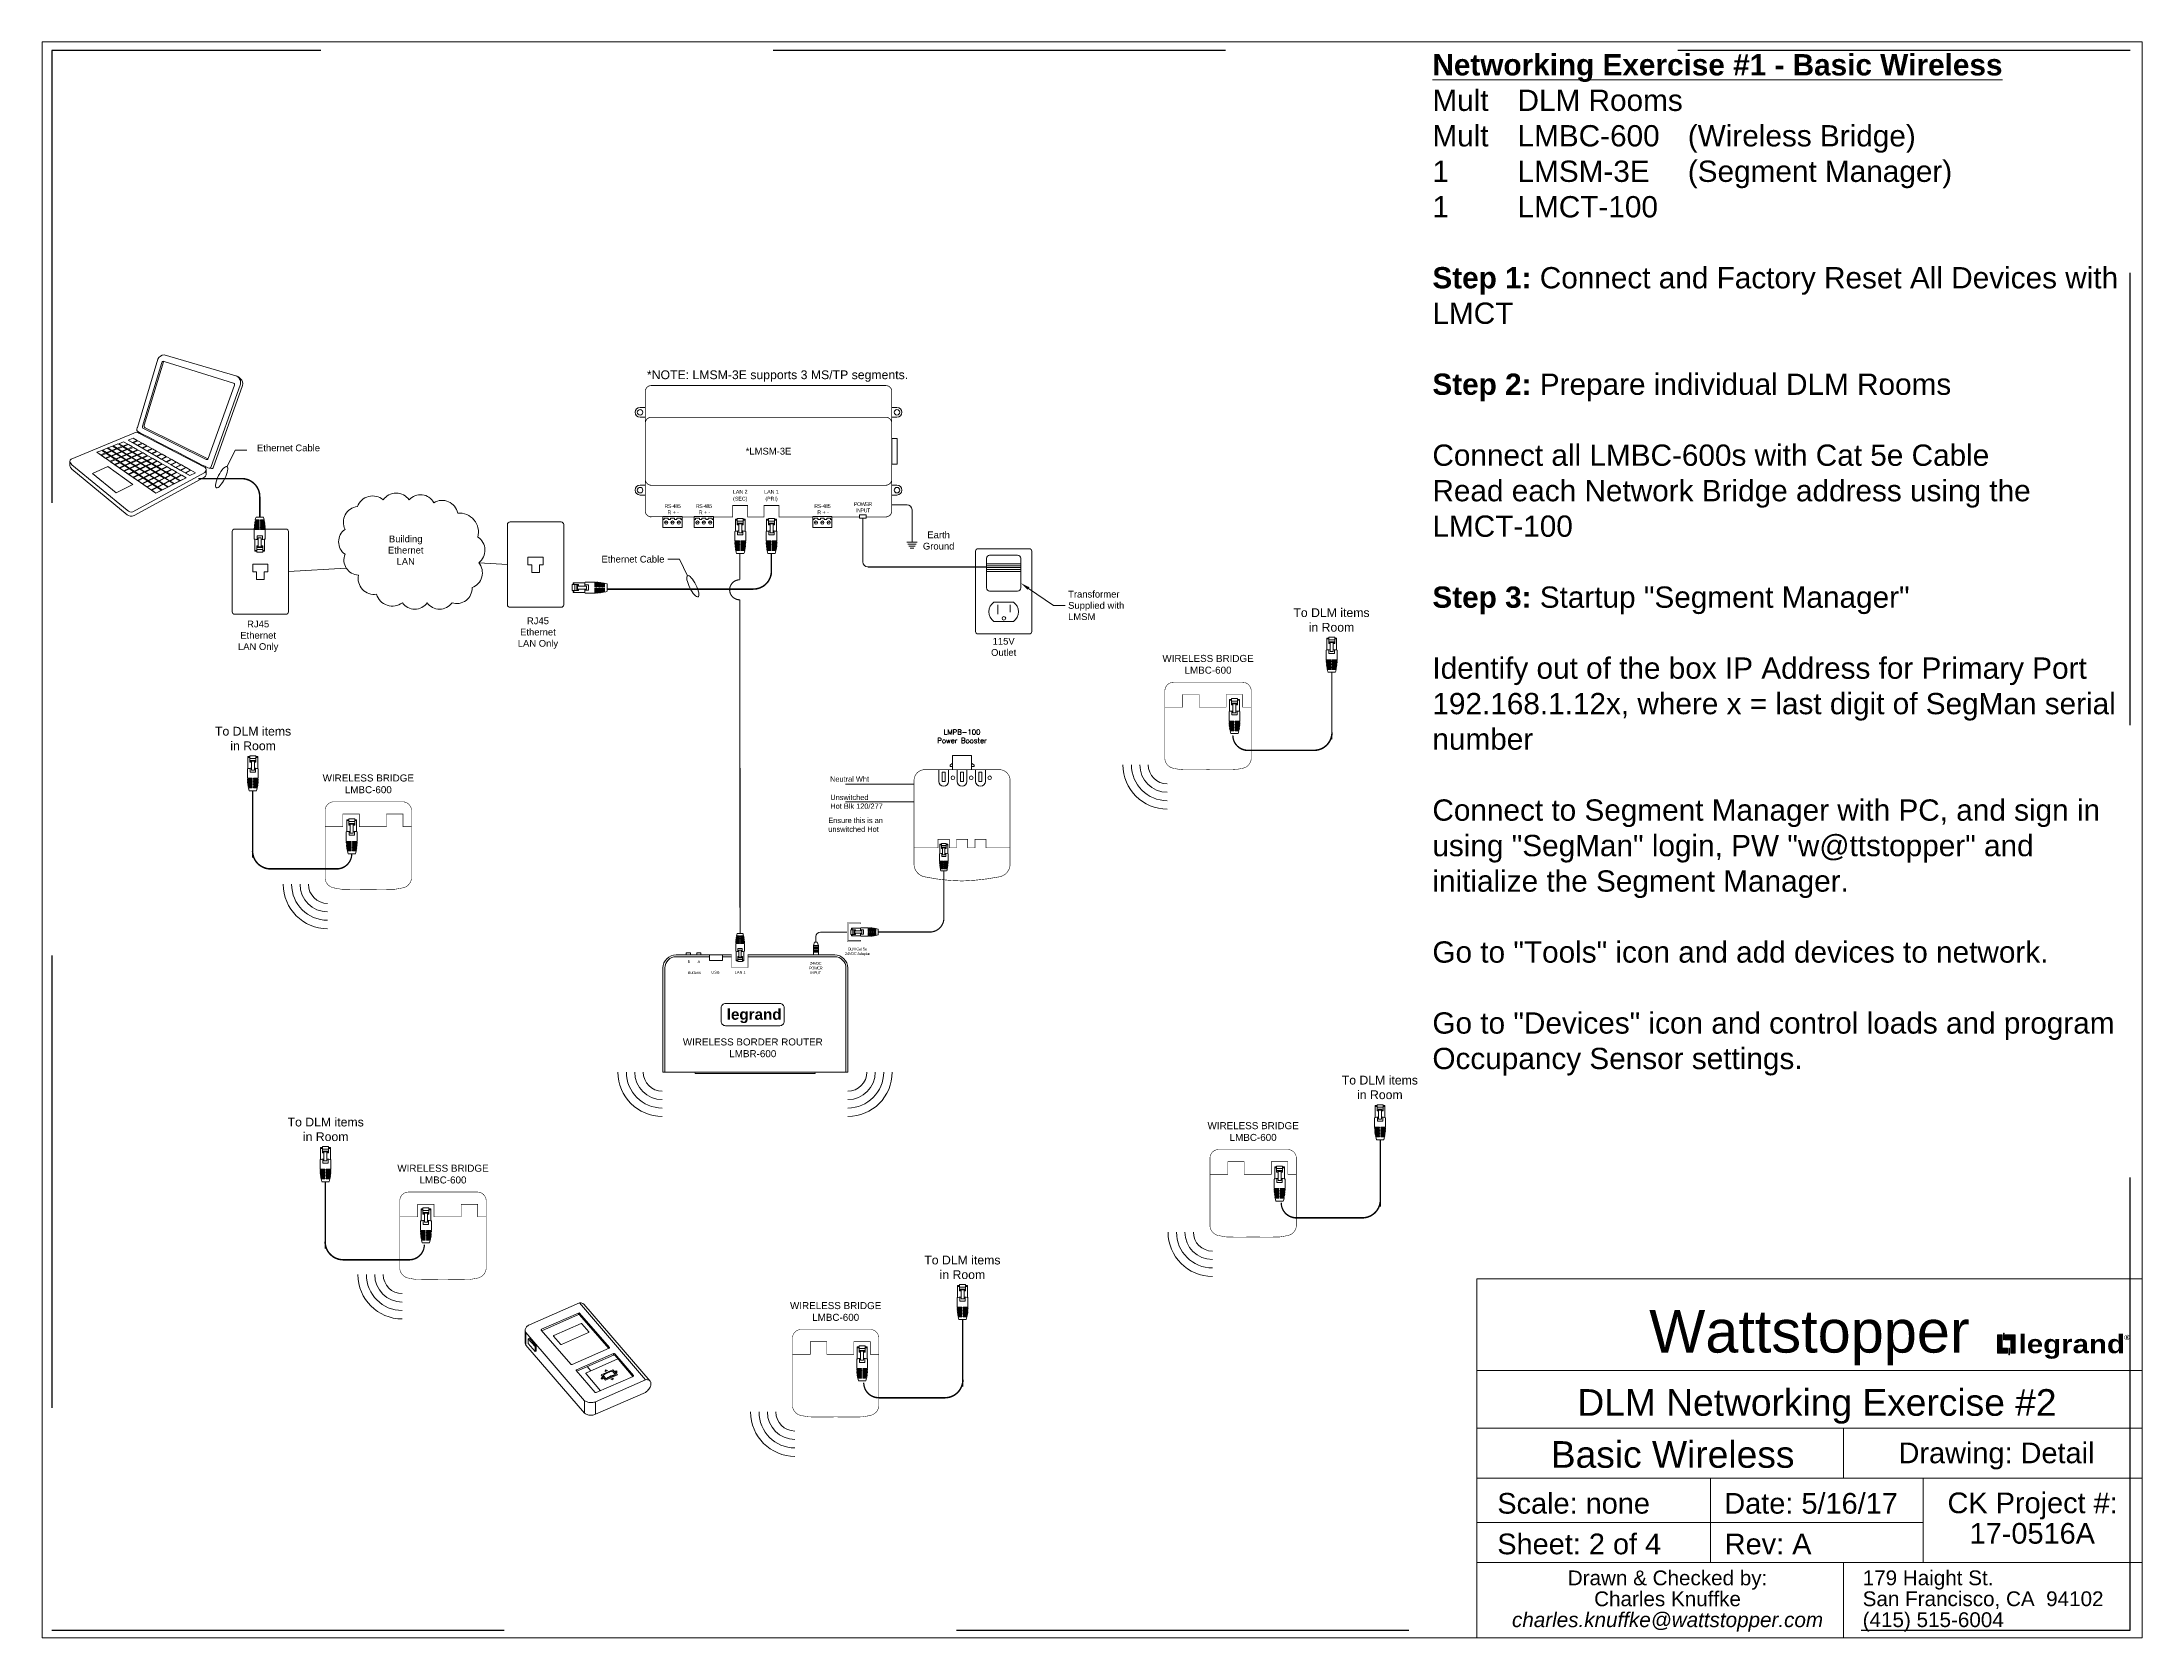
# Paper-space layout 'Networking Wireless E2' of a CAD drawing. Header units: inches. Extents: x 6.51 to 16.38, y 0.58 to 8.08.
# The model-space entities are those that its viewports show. They can reach past a viewport. Long polylines and large blocks are cut down to what shows.
import ezdxf
from ezdxf.enums import TextEntityAlignment as Align

# ---------------------------------------------------------------- set-up
doc = ezdxf.new("R2010")
doc.units = ezdxf.units.IN
doc.header["$MEASUREMENT"] = 0
for name, pattern in [('Demo', [0.5, 0.25, -0.25]), ('HIDDEN2', [0.1875, 0.125, -0.0625]), ('SLD-Solid', [0])]:
    doc.linetypes.add(name, pattern=pattern)
doc.layers.get('0').update_dxf_attribs({"lineweight": 5})
doc.layers.add('PS Borders', color=40, linetype='Demo', lineweight=5, plot=False)
for name, color, linetype, lineweight in [('Title Block', 7, 'Continuous', 5), ('Viewport', 7, 'Continuous', 5), ('WATTSTOPPER', 160, 'Continuous', 5), ('WS', 3, 'Continuous', 5), ('WS_DETAIL', 7, 'Continuous', 5), ('WS_LineVoltage', 1, 'Continuous', 5)]:
    doc.layers.add(name, color=color, linetype=linetype, lineweight=lineweight)
doc.styles.add('ARIAL', font='arial.ttf')
doc.styles.add('Legrand', font='ariblk.ttf', dxfattribs={"height": 0.1875})
doc.styles.add('ROMAND', font='romand.shx')

psp = doc.layouts.new('Networking Wireless E2')

# ---------------------------------------------------------------- texts
at = {"insert": (13.0431, 8.0227), "char_height": 0.1, "attachment_point": 1, "style": 'ARIAL'}
psp.add_mtext_dynamic_manual_height_columns('{\\fArial|b1|i0|c0|p34;\\LNetworking Exercise #1 - Basic Wireless}\\PMult^IDLM Rooms\\PMult^ILMBC-600^I(Wireless Bridge)\\P1^ILMSM-3E^I(Segment Manager)\\P1^ILMCT-100\\P\\P{\\fArial|b1|i0|c0|p34;Step 1: }Connect and Factory Reset All Devices with LMCT\\P\\P{\\fArial|b1|i0|c0|p34;Step 2:} Prepare individual DLM Rooms\\P\\PConnect all LMBC-600s with Cat 5e Cable\\PRead each Network Bridge address using the LMCT-100\\P\\P{\\fArial|b1|i0|c0|p34;Step 3:} Startup "Segment Manager"\\P\\PIdentify out of the box IP Address for Primary Port\\P192.168.1.12x, where x = last digit of SegMan serial number\\P\\PConnect to Segment Manager with PC, and sign in using "SegMan" login, PW "w@ttstopper" and initialize the Segment Manager.\\P\\PGo to "Tools" icon and add devices to network.\\P\\PGo to "Devices" icon and control loads and program Occupancy Sensor settings.', width=3.271358, gutter_width=0.3125, heights=[5.5556], dxfattribs=at)

msp = doc.modelspace()

# ---------------------------------------------------------------- texts
at = {"lineweight": -3, "insert": (688.899, -33.205), "char_height": 1, "attachment_point": 1, "style": 'ARIAL'}
msp.add_mtext_dynamic_manual_height_columns('Networking Wireless E2', width=25.92219, gutter_width=1, heights=[0], dxfattribs=at)
at = {"linetype": 'HIDDEN2', "insert": (712.334, -47.755), "char_height": 0.35, "width": 11.60975, "attachment_point": 1, "style": 'ARIAL'}
msp.add_mtext('*NOTE: LMSM-3E supports 3 MS/TP segments.', dxfattribs=at)
at = {"linetype": 'Continuous', "char_height": 0.26989, "style": 'ARIAL'}
for s, insert, width, attachment_point in [('Ethernet Cable', (696.762, -50.852), 6.92856, 4), ('Ethernet Cable', (713.034, -55.296), 6.92856, 6), ('Transformer\\PSupplied with\\PLMSM', (729.157, -57.142), 2.21983, 4)]:
    msp.add_mtext(s, dxfattribs=dict(at, insert=insert, width=width, attachment_point=attachment_point))
for s, insert, char_height, width, attachment_point, style in [('*LMSM-3E', (717.191, -50.983), 0.27, 4.61676, 5, 'ARIAL'), ('LAN 2', (716.06, -52.525), 0.15, 4.95606, 2, 'ARIAL'), ('(SEC)', (716.06, -52.803), 0.15, 4.95606, 2, 'ARIAL'), ('(SEC)', (716.06, -52.803), 0.15, 4.95606, 2, 'ARIAL'), ('LAN 1', (717.311, -52.525), 0.15, 4.95606, 2, 'ARIAL'), ('(PRI)', (717.311, -52.803), 0.15, 4.95606, 2, 'ARIAL'), ('(PRI)', (717.311, -52.803), 0.15, 4.95606, 2, 'ARIAL'), ('{\\T0.9;RS-485}', (713.355, -53.1), 0.15, 4.95606, 2, 'ARIAL'), ('R + -', (713.384, -53.349), 0.15, 4.95606, 2, 'ARIAL'), ('{\\T0.9;RS-485}', (714.606, -53.1), 0.15, 4.95606, 2, 'ARIAL'), ('R + -', (714.635, -53.349), 0.15, 4.95606, 2, 'ARIAL'), ('{\\T0.9;RS-485}', (719.34, -53.1), 0.15, 4.95606, 2, 'ARIAL'), ('R + -', (719.369, -53.349), 0.15, 4.95606, 2, 'ARIAL'), ('{\\T0.9;POWER\\PINPUT}', (720.959, -53.02), 0.15, 4.95606, 2, 'ARIAL'), ('Building\\PEthernet\\PLAN', (702.7, -54.349), 0.2699, 4.95408, 2, 'ARIAL'), ('Earth\\PGround', (723.985, -54.55), 0.2699, 6.92856, 5, 'ARIAL'), ('RJ45\\PEthernet\\PLAN Only', (696.806, -57.748), 0.2699, 4.95408, 2, 'ARIAL'), ('RJ45\\PEthernet\\PLAN Only', (707.981, -57.62), 0.2699, 4.95408, 2, 'ARIAL'), ('115V\\POutlet', (726.582, -58.435), 0.2699, 4.95408, 2, 'ARIAL'), ('LMPB-100 \\PPower Booster', (724.921, -62.097), 0.20242, 4.24326, 2, 'ROMAND')]:
    msp.add_mtext(s, dxfattribs=dict(insert=insert, char_height=char_height, width=width, attachment_point=attachment_point, style=style))
at = {"char_height": 0.35, "attachment_point": 2, "style": 'ARIAL'}
for insert in [(739.676, -57.254), (696.603, -61.988), (741.608, -75.921), (699.503, -77.596), (724.934, -83.106)]:
    msp.add_mtext_dynamic_manual_height_columns('To DLM items\\Pin Room', width=6.47491, gutter_width=0.312, heights=[0], dxfattribs=dict(at, insert=insert))
at = {"lineweight": -3, "char_height": 0.21094, "attachment_point": 1, "style": 'ARIAL'}
for s, insert, width in [('Neutral Wht', (719.649, -63.968), 2.31105), ('Unswitched\\PHot Blk 120/277', (719.659, -64.699), 2.75168), ('Ensure this is an unswitched Hot', (719.579, -65.62), 2.75168)]:
    msp.add_mtext(s, dxfattribs=dict(at, insert=insert, width=width))

# ---------------------------------------------------------------- blocks, each defined once
blk = doc.blocks.new('Title_Knuffke')
h = blk.add_hatch(color=256)
h.dxf.hatch_style = 1
h.paths.add_polyline_path([(-0.6787, 1.3372), (-0.6317, 1.3372), (-0.6317, 1.3606), (-0.657, 1.3606), (-0.657, 1.4242), (-0.6787, 1.4242)])
h.paths.add_polyline_path([(-0.6228, 1.361), (-0.6259, 1.361), (-0.6259, 1.3301), (-0.6228, 1.3301)])
h.paths.add_polyline_path([(-0.6513, 1.4008), (-0.6481, 1.4008), (-0.6481, 1.4316), (-0.6513, 1.4316)])
h.paths.add_polyline_path([(-0.617, 1.4011), (-0.617, 1.3376), (-0.5953, 1.3376), (-0.5953, 1.4245), (-0.6424, 1.4245), (-0.6424, 1.4011)])
for points in [[(-0.657, 1.3606), (-0.6317, 1.3606), (-0.6317, 1.3372), (-0.6787, 1.3372), (-0.6787, 1.4242), (-0.657, 1.4242)], [(-0.6481, 1.4008), (-0.6513, 1.4008), (-0.6513, 1.4316), (-0.6481, 1.4316)], [(-0.617, 1.4011), (-0.6424, 1.4011), (-0.6424, 1.4245), (-0.5953, 1.4245), (-0.5953, 1.3376), (-0.617, 1.3376)], [(-0.6259, 1.361), (-0.6228, 1.361), (-0.6228, 1.3301), (-0.6259, 1.3301)]]:
    blk.add_lwpolyline(points, close=True)
at = {"layer": 'Title Block', "color": 7, "linetype": 'Continuous'}
for p, q in [((-3.125, 0), (-3.125, 1.6875)), ((-3.125, 1.6875), (0, 1.6875)), ((0, 1.6875), (0, 0)), ((-3.125, 1.257), (0, 1.257)), ((-3.125, 0.9861), (0, 0.9861)), ((-1.4028, 0.75), (-1.4028, 0.9861)), ((-3.125, 0.75), (0, 0.75)), ((-2.0278, 0.3542), (-2.0278, 0.75)), ((-1.0278, 0.3542), (-1.0278, 0.75)), ((-1.0278, 0.5417), (-3.125, 0.5417)), ((0, 0.3542), (-3.125, 0.3542)), ((-1.4028, 0), (-1.4028, 0.3542)), ((0, 0), (-3.125, 0))]:
    blk.add_line(p, q, dxfattribs=at)
at = {"style": 'Legrand'}
blk.add_text('legrand', height=0.08643, dxfattribs=at).set_placement((-0.5795, 1.381), align=Align.MIDDLE_LEFT)
blk.add_text('®', height=0.0235, dxfattribs=at).set_placement((-0.0839, 1.4002))
at = {"insert": (-1.5625, 1.4104), "char_height": 0.0375, "attachment_point": 5, "style": 'ARIAL'}
blk.add_mtext_dynamic_manual_height_columns('\\A2;{\\fArial|b0|i0|c0|p34;\\H5.3333x;Wattstopper}', width=0.688877, gutter_width=0.9375, heights=[0], dxfattribs=at)
at = {"layer": 'Title Block', "color": 7, "style": 'ARIAL'}
blk.add_text('CK Project #:', height=0.0972, dxfattribs=at).set_placement((-0.5139, 0.5861), align=Align.CENTER)
at = {"layer": 'Title Block', "color": 7, "char_height": 0.0694, "line_spacing_factor": 0.85, "style": 'ARIAL'}
for s, insert, width, attachment_point in [('Drawn & Checked by:\\PCharles Knuffke\\P{\\fArial|b0|i1|c0|p34;charles.knuffke@wattstopper.com}', (-2.2292, 0.317), 1.258431, 2), ('179 Haight St.\\PSan Francisco, CA  94102\\P(415) 515-6004', (-1.3124, 0.3173), 1.312364, 1)]:
    blk.add_mtext(s, dxfattribs=dict(at, insert=insert, width=width, attachment_point=attachment_point))
at = {"layer": 'Viewport', "style": 'ARIAL', "flags": 8}
for tag, height, p in [('SITE_NAME', 0.125, (-1.5271, 1.0438)), ('DRAWING_DEF', 0.125, (-2.2053, 0.7995)), ('DRAWING_TYPE', 0.0972, (-0.6836, 0.8208)), ('JOB#', 0.0972, (-0.5155, 0.443))]:
    blk.add_attdef(tag, text='', height=height, dxfattribs=at).set_placement(p, align=Align.CENTER)
for tag, p in [('SCALE', (-3.0291, 0.584)), ('DATE', (-1.9625, 0.584)), ('SHEET#', (-3.0291, 0.3931)), ('REVISION', (-1.9605, 0.3931))]:
    blk.add_attdef(tag, p, '', height=0.0972, dxfattribs=at)
blk = doc.blocks.new('A$C756910A1')
at = {"layer": 'WS_DETAIL'}
for p, q in [((0, 6.56), (0, 3.73)), ((0.15, 6.6), (0.15, 10.17)), ((0.15, 10.17), (0.73, 10.17)), ((0.73, 9.92), (0.15, 9.92)), ((0.73, 10.43), (0.73, 8.56)), ((0.73, 10.43), (2.51, 10.43)), ((2.51, 9.66), (0.73, 9.66)), ((2.51, 9.06), (0.73, 9.06)), ((0.73, 8.74), (1.17, 8.74)), ((0.73, 8.56), (1.17, 8.56)), ((0.81, 6.7), (0.81, 5.55)), ((1.17, 6.17), (1.17, 9.06)), ((1.17, 8.85), (2.06, 8.85)), ((2.06, 6.17), (2.06, 9.06)), ((2.06, 8.74), (2.51, 8.74)), ((2.51, 8.56), (2.06, 8.56)), ((2.42, 6.7), (2.42, 5.55)), ((2.51, 10.43), (2.51, 8.56)), ((3.08, 10.17), (2.51, 10.17)), ((3.08, 9.92), (2.51, 9.92)), ((3.08, 6.6), (3.08, 10.17)), ((3.23, 6.56), (3.23, 3.73)), ((0, 3.73), (1.43, 3.73)), ((0, 3.51), (1.43, 3.51)), ((0.01, 3.29), (1.43, 3.29)), ((0.02, 3.06), (1.43, 3.06)), ((0.03, 2.84), (1.43, 2.84)), ((0.05, 2.62), (1.43, 2.62)), ((0.07, 2.4), (1.43, 2.4)), ((0.09, 2.18), (1.43, 2.18)), ((0.12, 1.96), (1.43, 1.96)), ((0.15, 1.74), (1.43, 1.74)), ((0.18, 1.52), (1.43, 1.52)), ((0.22, 1.3), (1.43, 1.3)), ((0.26, 1.08), (1.43, 1.08)), ((0.31, 0.86), (1.43, 0.86)), ((0.81, 5.55), (2.42, 5.55)), ((0.89, 3.73), (0.89, 3.51)), ((0.89, 3.29), (0.89, 3.06)), ((0.89, 2.84), (0.89, 2.62)), ((0.89, 2.4), (0.89, 2.18)), ((0.89, 1.96), (0.89, 1.74)), ((0.89, 1.52), (0.89, 1.3)), ((0.89, 1.08), (0.89, 0.86)), ((1.17, 6.17), (2.06, 6.17)), ((1.43, 3.51), (1.43, 3.73)), ((1.43, 3.06), (1.43, 3.29)), ((1.43, 2.62), (1.43, 2.84)), ((1.43, 2.18), (1.43, 2.4)), ((1.43, 1.74), (1.43, 1.96)), ((1.43, 1.3), (1.43, 1.52)), ((1.43, 0.86), (1.43, 1.08)), ((1.8, 3.73), (3.23, 3.73)), ((1.8, 3.51), (1.8, 3.73)), ((1.8, 3.51), (3.23, 3.51)), ((1.8, 3.29), (3.23, 3.29)), ((1.8, 3.06), (1.8, 3.29)), ((1.8, 3.06), (3.22, 3.06)), ((1.8, 2.84), (3.2, 2.84)), ((1.8, 2.62), (1.8, 2.84)), ((1.8, 2.62), (3.19, 2.62)), ((1.8, 2.4), (3.17, 2.4)), ((1.8, 2.18), (1.8, 2.4)), ((1.8, 2.18), (3.14, 2.18)), ((1.8, 1.96), (3.12, 1.96)), ((1.8, 1.74), (1.8, 1.96)), ((1.8, 1.74), (3.09, 1.74)), ((1.8, 1.52), (3.05, 1.52)), ((1.8, 1.3), (1.8, 1.52)), ((1.8, 1.3), (3.01, 1.3)), ((1.8, 1.08), (2.97, 1.08)), ((1.8, 0.86), (1.8, 1.08)), ((1.8, 0.86), (2.92, 0.86)), ((2.34, 3.73), (2.34, 3.51)), ((2.34, 3.29), (2.34, 3.06)), ((2.34, 2.84), (2.34, 2.62)), ((2.34, 2.4), (2.34, 2.18)), ((2.34, 1.96), (2.34, 1.74)), ((2.34, 1.52), (2.34, 1.3)), ((2.34, 1.08), (2.34, 0.86)), ((2.69, 0), (0.52, 0))]:
    blk.add_line(p, q, dxfattribs=at)
for centre, radius, start, end in [((1.62, -0.58), 7.33, 93.50202, 102.74114), ((1.62, -0.58), 7.33, 77.25886, 86.49798), ((13.49, 3.73), 13.49, 180.93698, 181.87422), ((13.49, 3.73), 13.49, 182.81195, 183.75044), ((13.49, 3.73), 13.49, 184.68994, 185.6307), ((13.49, 3.73), 13.49, 186.57299, 187.51707), ((13.49, 3.73), 13.49, 188.46321, 189.41167), ((13.49, 3.73), 13.49, 190.36275, 191.31672), ((13.49, 3.73), 13.49, 192.27389, 196.03786), ((-10.25, 3.73), 13.49, 343.96214, 347.72611), ((-10.25, 3.73), 13.49, 348.68328, 349.63725), ((-10.25, 3.73), 13.49, 350.58833, 351.53679), ((-10.25, 3.73), 13.49, 352.48293, 353.42701), ((-10.25, 3.73), 13.49, 354.3693, 355.31006), ((-10.25, 3.73), 13.49, 356.24956, 357.18805), ((-10.25, 3.73), 13.49, 358.12578, 359.06302)]:
    blk.add_arc(centre, radius, start, end, dxfattribs=at)
blk = doc.blocks.new('A$C343028DB')
at = {"layer": 'WS_DETAIL'}
for p, q in [((0, 4.34), (5.45, 4.34)), ((0, 4.02), (5.45, 4.02)), ((0, 3.71), (5.45, 3.71)), ((0, 3.4), (5.45, 3.4)), ((0, 3.08), (5.45, 3.08))]:
    blk.add_line(p, q, dxfattribs=at)
blk.add_lwpolyline([(0.5, 5.7), (4.95, 5.7, -0.414214), (5.45, 5.2), (5.45, 0.5, -0.414214), (4.95, 0), (0.5, 0, -0.414214), (0, 0.5), (0, 5.2, -0.414214)], format="xyb", close=True, dxfattribs=at)
blk = doc.blocks.new('A$C70194CB4')
for p, q in [((10.29, 16.34), (0.5, 16.34)), ((0, 15.84), (0, 0.5)), ((10.79, 0.5), (10.79, 15.84)), ((0.5, 0), (10.29, 0))]:
    blk.add_line(p, q)
for centre, start, end in [((0.5, 15.84), 90, 180), ((10.29, 15.84), 0, 90), ((0.5, 0.5), 180, 270), ((10.29, 0.5), 270, 0)]:
    blk.add_arc(centre, 0.5, start, end)
blk = doc.blocks.new('A$C6FC61A6A')
for p, q in [((1.29, 2.45), (0, 2.45)), ((1.29, 0), (0, 0))]:
    blk.add_line(p, q)
blk.add_circle((1.29, 1.23), 0.691)
blk.add_arc((1.29, 1.23), 1.23, 270, 90)
blk = doc.blocks.new('LMCT-100_i')
at = {"extrusion": (0, 0.700492, 0.71366)}
for p, q in [((-24.44, 12.57), (-4.49, 21.34)), ((-19.6, 10.84), (-4.88, 17.31)), ((-4.89, 17.31), (-4.89, 16.68)), ((21.96, -9.31), (-4.49, 21.34)), ((-4.39, 17.23), (7.47, 3.58)), ((-4.39, 17.22), (-4.39, 16.6)), ((-2.72, 20.82), (23.73, -9.83)), ((-26.13, 10.41), (-26.13, 5.37)), ((-25.93, 9.59), (-25.93, 4.54)), ((-25.92, 9.59), (-2.4, -17.69)), ((-7.85, -3.15), (-19.72, 10.49)), ((-19.6, 10.84), (-19.6, 10.35)), ((-4.88, 16.69), (-19.52, 10.26)), ((-14.71, 8.31), (-3.84, 13.09)), ((-0.8, 9.56), (-11.67, 4.79)), ((7.2, 3.17), (-4.39, 16.6)), ((-3.47, 13.03), (-0.73, 9.81)), ((-24.48, 7.23), (-24.92, 7.04)), ((-24.92, 7.04), (-22.2, 3.89)), ((-24.92, 7.04), (-24.92, 5.11)), ((-22.2, 1.96), (-24.92, 5.11)), ((-22.2, 3.89), (-21.76, 4.08)), ((-22.2, 1.96), (-22.2, 3.89)), ((-21.76, 2.15), (-22.2, 1.96)), ((-21.76, 2.15), (-21.76, 4.08)), ((-12.03, 4.85), (-14.8, 8.05)), ((7.36, 3.23), (-7.36, -3.23)), ((-5.6, -5.33), (9.12, 1.14)), ((9.12, 0.51), (-5.52, -5.91)), ((7.47, 3.58), (7.47, 3.31)), ((9.12, 1.14), (9.12, 0.51)), ((9.61, 1.05), (17.1, -7.63)), ((9.61, 1.05), (9.61, 0.43)), ((16.9, -8.02), (9.61, 0.43)), ((1.77, -14.36), (-5.72, -5.68)), ((-5.6, -5.33), (-5.6, -5.82)), ((3.96, -13.7), (-1.84, -6.93)), ((-1.72, -6.58), (10.88, -1.04)), ((0.07, -5.79), (-1.38, -4.1)), ((16.98, -7.98), (2.27, -14.44)), ((4.2, -7.4), (8.9, -5.34)), ((6, -9.49), (4.2, -7.4)), ((5.05, -8.96), (4.42, -8.23)), ((6.24, -8.97), (5.04, -7.57)), ((6, -9.49), (10.7, -7.42)), ((6.24, -8.97), (9.96, -7.33)), ((8.76, -5.94), (9.96, -7.33)), ((10.7, -7.42), (8.9, -5.34)), ((17.1, -7.63), (17.1, -7.9)), ((21.96, -9.31), (2, -18.08)), ((2, -23.12), (21.96, -14.36)), ((-2.4, -22.73), (-2.4, -17.69)), ((2, -18.08), (2, -23.12))]:
    blk.add_line(p, q, dxfattribs=at)
for p, q in [((4.42, -8.23), (4.2, -8.91)), ((5.83, -6.07), (5.93, -5.37)), ((6.71, -5.7), (5.93, -5.37)), ((9.78, -5.85), (10.48, -5.73)), ((10.4, -6.57), (10.48, -5.73)), ((5.05, -8.96), (4.2, -8.91)), ((8.87, -9.36), (8.09, -9.03)), ((8.87, -9.36), (8.97, -8.66))]:
    blk.add_line(p, q)
at = {"extrusion": (-0.310472, -0.62793, 0.71366)}
for p, q in [((6.71, -5.7), (5.83, -6.07)), ((8.97, -8.66), (8.09, -9.03))]:
    blk.add_line(p, q, dxfattribs=at)
at = {"extrusion": (-0.692921, 0.102711, 0.71366)}
blk.add_line((10.4, -6.57), (9.78, -5.85), dxfattribs=at)
for centre in [(-4.71, 16.87), (-4.71, 16.25)]:
    blk.add_arc(centre, 0.477, 48.60147, 112.12899)
for points, knots in [([(-4.49, 21.34), (-4.24, 21.37), (-3.76, 21.38), (-3.16, 21.21), (-2.85, 20.98), (-2.72, 20.83), (-2.72, 20.82)], [0, 0, 0, 0, 0.1, 0.2, 0.3, 0.3044799, 0.3044799, 0.3044799, 0.3044799]), ([(-25.93, 4.54), (-26.02, 4.72), (-26.11, 5), (-26.13, 5.28), (-26.13, 5.37)], [0, 0, 0, 0, 0.1666667, 0.2459578, 0.2459578, 0.2459578, 0.2459578])]:
    blk.add_open_spline(points, degree=3, knots=knots)
for points in [[(-24.44, 12.57), (-24.67, 12.47), (-25.09, 12.23), (-25.6, 11.79), (-25.95, 11.27), (-26.13, 10.71), (-26.14, 10.14), (-26.02, 9.77), (-25.93, 9.59)], [(-19.72, 10.49), (-19.73, 10.51), (-19.76, 10.55), (-19.77, 10.62), (-19.77, 10.69), (-19.73, 10.75), (-19.68, 10.8), (-19.63, 10.83), (-19.6, 10.84)], [(-3.84, 13.09), (-3.82, 13.1), (-3.78, 13.11), (-3.71, 13.12), (-3.64, 13.11), (-3.57, 13.1), (-3.52, 13.07), (-3.49, 13.04), (-3.47, 13.03)], [(-0.73, 9.81), (-0.72, 9.8), (-0.7, 9.77), (-0.69, 9.72), (-0.69, 9.67), (-0.72, 9.62), (-0.76, 9.58), (-0.8, 9.56), (-0.82, 9.55)], [(-14.8, 8.05), (-14.81, 8.07), (-14.83, 8.1), (-14.84, 8.15), (-14.83, 8.2), (-14.81, 8.24), (-14.77, 8.28), (-14.73, 8.3), (-14.71, 8.31)], [(-11.67, 4.79), (-11.69, 4.78), (-11.73, 4.76), (-11.8, 4.75), (-11.87, 4.76), (-11.93, 4.78), (-11.99, 4.81), (-12.02, 4.83), (-12.03, 4.85)], [(7.47, 3.58), (7.49, 3.56), (7.51, 3.52), (7.53, 3.46), (7.52, 3.39), (7.48, 3.32), (7.43, 3.27), (7.38, 3.24), (7.35, 3.23)], [(9.12, 1.14), (9.14, 1.15), (9.2, 1.17), (9.3, 1.18), (9.39, 1.17), (9.48, 1.15), (9.56, 1.11), (9.6, 1.07), (9.61, 1.05)], [(9.61, 0.43), (9.6, 0.45), (9.56, 0.48), (9.48, 0.52), (9.39, 0.55), (9.3, 0.56), (9.2, 0.54), (9.14, 0.53), (9.12, 0.51)], [(-7.36, -3.23), (-7.38, -3.24), (-7.44, -3.26), (-7.54, -3.27), (-7.63, -3.27), (-7.72, -3.24), (-7.8, -3.2), (-7.84, -3.17), (-7.85, -3.15)], [(-5.72, -5.68), (-5.73, -5.66), (-5.76, -5.62), (-5.77, -5.56), (-5.76, -5.49), (-5.73, -5.42), (-5.67, -5.37), (-5.62, -5.34), (-5.6, -5.33)], [(-1.84, -6.93), (-1.85, -6.91), (-1.88, -6.87), (-1.89, -6.8), (-1.88, -6.74), (-1.85, -6.67), (-1.8, -6.62), (-1.75, -6.59), (-1.72, -6.58)], [(5.04, -7.57), (5.33, -7.34), (5.94, -6.91), (6.9, -6.4), (7.85, -6.06), (8.47, -5.96), (8.76, -5.94)], [(9.96, -7.33), (9.67, -7.35), (9.06, -7.46), (8.1, -7.8), (7.14, -8.3), (6.53, -8.73), (6.24, -8.97)], [(17.1, -7.63), (17.12, -7.65), (17.14, -7.69), (17.16, -7.75), (17.15, -7.82), (17.11, -7.88), (17.06, -7.94), (17.01, -7.97), (16.98, -7.98)], [(2.27, -14.44), (2.24, -14.46), (2.18, -14.48), (2.09, -14.49), (1.99, -14.48), (1.9, -14.45), (1.83, -14.42), (1.79, -14.38), (1.77, -14.36)], [(21.96, -14.36), (22.21, -14.17), (22.68, -13.76), (23.28, -13.06), (23.74, -12.32), (24.02, -11.58), (24.12, -10.88), (24.02, -10.27), (23.74, -9.78), (23.28, -9.44), (22.68, -9.27), (22.21, -9.28), (21.96, -9.31)], [(-2.4, -17.69), (-2.22, -17.83), (-1.8, -18.07), (-1.08, -18.32), (-0.3, -18.46), (0.5, -18.47), (1.29, -18.34), (1.78, -18.18), (2, -18.08)], [(2, -23.12), (1.78, -23.22), (1.29, -23.39), (0.5, -23.51), (-0.3, -23.5), (-1.08, -23.37), (-1.8, -23.11), (-2.22, -22.87), (-2.4, -22.73)]]:
    blk.add_open_spline(points, degree=3)
at = {"layer": 'WS_DETAIL', "extrusion": (0, 0.700492, 0.71366)}
blk.add_line((-25.93, 4.54), (-2.4, -22.73), dxfattribs=at)
at = {"layer": 'WS_DETAIL'}
blk.add_line((-24.48, 7.23), (-21.76, 4.08), dxfattribs=at)
blk = doc.blocks.new('*U274')
at = {"linetype": 'Continuous', "const_width": 0.154}
for points in [[(0.01, 7.94), (-11.01, 7.94, 0.414214), (-13.79, 5.15), (-13.79, -16.47, 0.329956), (-11.2, -19.51, 0.013489), (-8.51, -20, 0.012508), (0.01, -20, 0.013489)], [(0.01, 7.94), (11.02, 7.94, -0.414214), (13.81, 5.15), (13.81, -16.47, -0.329956), (11.21, -19.51, -0.01354), (8.51, -20, -0.012208), (0.01, -20, -0.01354)]]:
    blk.add_lwpolyline(points, format="xyb", dxfattribs=at)
blk.add_lwpolyline([(-13.79, 0), (-8.1, 0), (-8.1, 4.03), (-2.84, 4.03), (-2.84, 0), (5.83, 0), (5.83, 4.03), (11.09, 4.03), (11.09, 0), (13.81, 0)], dxfattribs=at)
for radius in [14.18, 11.48, 8.79, 6.1]:
    blk.add_arc((-13, -18.42), radius, 180, 270)
at = {"insert": (0.01, 16.68), "char_height": 2.25, "width": 40.9705, "attachment_point": 2, "style": 'ARIAL'}
blk.add_mtext('WIRELESS BRIDGE\\PLMBC-600', dxfattribs=at)
blk = doc.blocks.new('LMBR-600_TW')
for p, q in [((18.67, 40.4), (19.07, 41.55)), ((19.94, 41.55), (19.07, 41.55)), ((19.5, 41.55), (19.5, 43.3)), ((19.94, 41.55), (20.33, 40.4)), ((20.94, 44.74), (29.46, 44.74)), ((20.33, 40.05), (18.67, 40.05)), ((20.33, 39.7), (18.67, 39.7)), ((20.33, 39.36), (18.67, 39.36)), ((20.33, 39.01), (18.67, 39.01)), ((20.33, 38.66), (18.67, 38.66)), ((20.33, 38.31), (18.67, 38.31))]:
    blk.add_line(p, q)
at = {"color": 7, "linetype": 'SLD-Solid', "lineweight": 15}
for p, q in [((-14.55, 35.65), (-10.32, 35.65)), ((-14.54, 37.46), (-14.54, 35.65)), ((-10.32, 35.65), (-10.32, 37.46))]:
    blk.add_line(p, q, dxfattribs=at)
at = {"linetype": 'Continuous', "const_width": 0.154}
for points in [[(33.84, 47.72), (29.46, 47.72), (29.46, 41.75), (33.84, 41.75)], [(33.84, 47.72), (33.84, 47.72), (33.84, 47.72), (33.84, 47.72), (33.84, 47.72), (33.84, 47.37), (29.82, 47.37), (29.82, 42.11), (33.84, 42.11), (33.84, 41.75)]]:
    blk.add_lwpolyline(points, dxfattribs=at)
for points in [[(18.67, 37.46), (20.33, 37.46), (20.33, 40.4), (18.67, 40.4)], [(-21.98, 38.14), (-20.61, 38.14), (-20.61, 37.46), (-21.98, 37.46)], [(-18.6, 38.14), (-17.24, 38.14), (-17.24, 37.46), (-18.6, 37.46)], [(-19.16, 0.01), (19.16, 0.01), (19.2, -0.44), (-19.12, -0.44)]]:
    blk.add_lwpolyline(points, close=True)
for points in [[(-7.48, 37.46), (-25.21, 37.46, 0.414214), (-29.38, 33.29), (-29.38, 0.01), (29.68, 0.01), (29.68, 33.29, 0.414214), (25.51, 37.46), (-2.23, 37.46)], [(-14.54, 36.85), (-25.21, 36.85, 0.414214), (-28.77, 33.29), (-28.77, 0.06)], [(29.07, 0.06), (29.07, 33.29, 0.414214), (25.51, 36.85), (-2.23, 36.85)]]:
    blk.add_lwpolyline(points, format="xyb")
blk.add_lwpolyline([(-7.48, 36.85), (-10.32, 36.85)])
at = {"const_width": 0.18}
blk.add_lwpolyline([(-7.48, 37.46), (-7.48, 37.46), (-7.48, 37.46), (-7.48, 37.46), (-7.48, 37.46), (-7.48, 37.46), (-7.47, 33.43), (-2.22, 33.43), (-2.23, 37.46), (-2.23, 37.46)], dxfattribs=at)
blk.add_lwpolyline([(-9.39, 21.95), (7.98, 21.95, -0.414214), (9.37, 20.57), (9.37, 16.23, -0.414214), (7.98, 14.84), (-9.39, 14.84, -0.414214), (-10.78, 16.23), (-10.78, 20.57, -0.414214)], format="xyb", close=True)
for centre, radius, start, end in [((20.94, 43.3), 1.44, 90, 180), ((-29.6, 0.01), 14.18, 180, 270), ((-29.6, 0.01), 11.48, 180, 270), ((-29.6, 0.01), 8.79, 180, 270), ((-29.6, 0.01), 6.1, 180, 270), ((29.68, 0.01), 6.1, 270, 0), ((29.68, 0.01), 14.18, 270, 0), ((29.68, 0.01), 11.48, 270, 0), ((29.68, 0.01), 8.79, 270, 0)]:
    blk.add_arc(centre, radius, start, end)
at = {"style": 'ARIAL'}
for s, insert, char_height, width, attachment_point in [('B', (-21.08, 35.77), 0.9, 0.7804, 2), ('A', (-17.92, 35.73), 0.9, 0.7804, 2), ('{\\T0.9;24VDC\\PPOWER\\PINPUT}', (19.4, 31.29), 0.8996, 29.7245, 8), ('{\\T0.9;DLM Cat 5e\\P24VDC Adaptor}', (32.73, 37.13), 0.8996, 29.7245, 8), ('Buttons', (-19.36, 32.25), 0.9, 29.7245, 2), ('USB', (-12.61, 32.36), 0.9, 29.7245, 2), ('LAN 1', (-4.7, 32.32), 0.9, 29.7245, 2), ('{\\fArial|b1|i0|c0|p34;legrand}', (-0.24, 20.2), 3.4717, 28.4471, 2), ('WIRELESS BORDER ROUTER\\PLMBR-600', (-0.68, 10.77), 2.25, 45.2573, 2)]:
    blk.add_mtext(s, dxfattribs=dict(at, insert=insert, char_height=char_height, width=width, attachment_point=attachment_point))
blk = doc.blocks.new('Laptop_TW')
for p, q in [((-6.57, 7.1), (13.1, -4.27)), ((-16.63, 3.18), (2.25, -9.87)), ((-12.27, 0.15), (-3.67, -5.8)), ((-1.92, -4.98), (-10.62, 0.85)), ((-18.06, -3.57), (-13.11, -1.34)), ((-18.06, -3.57), (-13.11, -1.34)), ((-10.49, -9.76), (-18.06, -3.57)), ((-13.11, -1.34), (-5.14, -7.07)), ((-13.11, -1.34), (-5.14, -7.07)), ((-3.67, -5.8), (-1.92, -4.98)), ((2.25, -9.87), (11.92, -4.94)), ((13.1, -4.27), (14.86, -3.37)), ((-5.14, -7.07), (-10.49, -9.76))]:
    blk.add_line(p, q)
for points in [[(-6.57, 7.1), (-5.02, 7.71), (-3.71, 6.97), (-5.28, 6.33)], [(-2.16, 6.11), (-3.75, 5.45), (-5.05, 6.22), (-3.48, 6.86)], [(-16.63, 3.18), (-15.08, 3.79), (-13.84, 2.96), (-15.41, 2.33)], [(-12.35, 1.97), (-13.94, 1.31), (-15.17, 2.17), (-13.6, 2.81)], [(-14.86, 3.9), (-13.31, 4.51), (-11.99, 3.7), (-13.57, 3.07)], [(-10.87, 0.98), (-12.47, 0.3), (-13.7, 1.16), (-12.12, 1.82)], [(-10.49, 2.73), (-12.08, 2.08), (-13.38, 2.91), (-11.81, 3.55)], [(-13.15, 4.57), (-11.6, 5.18), (-10.3, 4.39), (-11.87, 3.75)], [(-9.38, -0.02), (-11, -0.72), (-12.24, 0.15), (-10.64, 0.83)], [(-8.99, 1.77), (-10.6, 1.09), (-11.9, 1.93), (-10.32, 2.59)], [(-8.77, 3.45), (-10.36, 2.79), (-11.65, 3.61), (-10.09, 4.25)], [(-11.45, 5.27), (-9.9, 5.88), (-8.58, 5.11), (-10.15, 4.48)], [(-7.49, 0.8), (-9.12, 0.1), (-10.42, 0.94), (-8.82, 1.62)], [(-7.25, 2.5), (-8.86, 1.82), (-10.16, 2.65), (-8.57, 3.31)], [(-7.03, 4.19), (-8.62, 3.54), (-9.93, 4.34), (-8.37, 4.97)], [(-9.61, 5.93), (-8.06, 6.54), (-6.74, 5.79), (-8.32, 5.15)], [(-5.99, -0.17), (-7.63, -0.89), (-8.94, -0.05), (-7.33, 0.66)], [(-5.73, 1.56), (-7.35, 0.86), (-8.66, 1.69), (-7.06, 2.37)], [(-5.49, 3.27), (-7.1, 2.59), (-8.41, 3.4), (-6.83, 4.06)], [(-5.19, 4.9), (-6.78, 4.24), (-8.08, 5.01), (-6.51, 5.65)], [(-4.21, 0.62), (-5.84, -0.11), (-7.16, 0.72), (-5.55, 1.43)], [(-3.95, 2.36), (-5.57, 1.65), (-6.89, 2.46), (-5.29, 3.14)], [(-3.63, 4), (-5.24, 3.32), (-6.55, 4.1), (-4.96, 4.76)], [(-2.68, -0.32), (-4.34, -1.07), (-5.67, -0.24), (-4.04, 0.5)], [(-2.41, 1.44), (-4.04, 0.71), (-5.37, 1.52), (-3.75, 2.23)], [(-2.08, 3.11), (-3.7, 2.4), (-5.02, 3.19), (-3.42, 3.87)], [(-0.87, 0.52), (-2.52, -0.23), (-3.85, 0.58), (-2.21, 1.32)], [(-0.61, 5.24), (-2.22, 4.56), (-3.52, 5.34), (-1.94, 6)], [(-0.52, 2.21), (-2.16, 1.49), (-3.49, 2.27), (-1.87, 2.98)], [(0.68, -0.4), (-0.99, -1.17), (-2.33, -0.36), (-0.68, 0.4)], [(0.94, 4.38), (-0.69, 3.68), (-2, 4.46), (-0.4, 5.15)], [(1.03, 1.32), (-0.62, 0.57), (-1.96, 1.36), (-0.32, 2.09)], [(2.48, 3.52), (0.85, 2.8), (-0.48, 3.58), (1.14, 4.29)], [(2.59, 0.42), (0.92, -0.35), (-0.42, 0.45), (1.23, 1.21)], [(4.03, 2.66), (2.38, 1.91), (1.04, 2.7), (2.68, 3.43)], [(4.14, -0.47), (2.46, -1.26), (1.11, -0.47), (2.77, 0.32)], [(5.58, 1.8), (3.91, 1.03), (2.57, 1.82), (4.22, 2.58)], [(7.13, 0.94), (5.44, 0.15), (4.09, 0.94), (5.76, 1.72)], [(8.67, 0.08), (6.97, -0.74), (5.61, 0.06), (7.3, 0.87)], [(10.22, -0.78), (8.5, -1.62), (7.14, -0.82), (8.84, 0.01)], [(-7.89, -1.01), (-9.53, -1.74), (-10.78, -0.86), (-9.16, -0.15)], [(-6.4, -2.01), (-8.05, -2.75), (-9.32, -1.87), (-7.69, -1.14)], [(-4.91, -3), (-6.58, -3.77), (-7.86, -2.88), (-6.21, -2.12)], [(-4.49, -1.14), (-6.15, -1.89), (-7.46, -1.03), (-5.83, -0.3)], [(-3.43, -3.99), (-5.11, -4.79), (-6.39, -3.89), (-4.73, -3.11)], [(-2.99, -2.11), (-4.66, -2.88), (-5.98, -2.02), (-4.34, -1.26)], [(-1.94, -4.99), (-3.64, -5.8), (-4.93, -4.91), (-3.25, -4.1)], [(-1.49, -3.07), (-3.18, -3.87), (-4.51, -3), (-2.84, -2.22)], [(-1.16, -1.26), (-2.83, -2.03), (-4.17, -1.2), (-2.52, -0.44)], [(-0.45, -5.98), (-2.17, -6.82), (-3.47, -5.92), (-1.77, -5.08)], [(0.01, -4.04), (-1.69, -4.86), (-3.03, -3.99), (-1.34, -3.18)], [(0.36, -2.21), (-1.32, -3), (-2.68, -2.16), (-1.01, -1.38)], [(1.04, -6.97), (-0.7, -7.84), (-2.01, -6.93), (-0.29, -6.07)], [(1.51, -5.01), (-0.21, -5.85), (-1.55, -4.98), (0.15, -4.14)], [(1.88, -3.15), (0.18, -3.96), (-1.18, -3.12), (0.5, -2.32)], [(2.22, -1.32), (0.53, -2.11), (-0.8, -1.29), (0.86, -0.51)], [(3.01, -5.98), (1.27, -6.84), (-0.07, -5.96), (1.65, -5.11)], [(3.41, -4.09), (1.69, -4.93), (0.32, -4.09), (2.02, -3.25)], [(3.76, -2.24), (2.06, -3.06), (0.72, -2.23), (2.4, -1.43)], [(4.51, -6.95), (2.76, -7.83), (1.41, -6.95), (3.14, -6.07)], [(4.93, -5.03), (3.2, -5.89), (1.81, -5.05), (3.53, -4.19)], [(5.3, -3.16), (3.59, -4), (2.24, -3.17), (3.94, -2.34)], [(5.7, -1.37), (4, -2.18), (2.64, -1.38), (4.32, -0.57)], [(6.45, -5.97), (4.7, -6.86), (3.31, -6.01), (5.04, -5.13)], [(6.85, -4.08), (5.11, -4.94), (3.76, -4.11), (5.47, -3.25)], [(7.26, -2.26), (5.54, -3.1), (4.17, -2.29), (5.87, -1.46)], [(6.55, -6.07), (7.97, -6.92), (6.21, -7.82), (4.81, -6.97)], [(8.39, -5), (6.64, -5.88), (5.28, -5.05), (7.01, -4.17)], [(8.81, -3.15), (7.08, -4.02), (5.7, -3.2), (7.42, -2.35)], [(8.55, -5.08), (9.93, -5.92), (8.17, -6.82), (6.8, -5.99)], [(10.37, -4.05), (8.62, -4.93), (7.23, -4.12), (8.96, -3.24)], [(11.77, -1.65), (10.04, -2.51), (8.66, -1.7), (10.38, -0.84)], [(10.51, -4.13), (11.92, -4.94), (10.16, -5.85), (8.76, -5.03)], [(13.32, -2.51), (11.57, -3.39), (10.18, -2.58), (11.92, -1.7)], [(13.46, -2.56), (14.86, -3.37), (13.1, -4.27), (11.71, -3.46)], [(2.52, -7.97), (0.78, -8.85), (-0.55, -7.94), (1.19, -7.06)], [(2.66, -8.04), (4.01, -8.96), (2.25, -9.87), (0.92, -8.95)], [(4.64, -7.03), (6.01, -7.91), (4.24, -8.82), (2.89, -7.93)]]:
    blk.add_lwpolyline(points, close=True)
for points in [[(2.86, 32.95), (3.23, 33.59), (4.06, 34.3), (4.89, 34.3)], [(4.89, 34.3), (4.89, 34.3), (27.82, 27.65), (27.82, 27.65)], [(-3.65, 11.12), (-3.65, 11.12), (2.86, 32.95), (2.86, 32.95)], [(-2.04, 11.58), (-2.04, 11.58), (4.12, 31.85), (4.12, 31.85)], [(-1.49, 11.8), (-1.49, 11.8), (4.67, 32.06), (4.67, 32.06)], [(4.12, 31.85), (4.22, 32.15), (4.54, 32.32), (4.84, 32.23)], [(4.84, 32.23), (4.84, 32.23), (27.03, 25.31), (27.03, 25.31)], [(27.82, 27.65), (27.82, 27.65), (29.73, 26.7), (29.25, 24.91)], [(27.38, 24.61), (27.38, 24.61), (18.97, 1.18), (18.97, 1.18)], [(29.25, 24.91), (29.25, 24.91), (19.79, -1.62), (19.79, -1.62)], [(27.03, 25.31), (27.33, 25.22), (27.49, 24.91), (27.38, 24.61)], [(-4.84, 9.33), (-4.84, 9.33), (-24.86, 1.01), (-24.86, 1.01)], [(-3.17, 9.33), (-3.67, 9.63), (-4.12, 9.68), (-4.84, 9.33)], [(-3.53, 9.8), (-4.12, 10.16), (-3.65, 11.12), (-3.65, 11.12)], [(18.02, -1.68), (18.02, -1.68), (-3.17, 9.33), (-3.17, 9.33)], [(-1.7, 10.78), (-1.99, 10.92), (-2.14, 11.28), (-2.04, 11.58)], [(18.27, 0.9), (18.27, 0.9), (-1.7, 10.78), (-1.7, 10.78)], [(-1.15, 11), (-1.43, 11.14), (-1.58, 11.5), (-1.49, 11.8)], [(18.82, 1.11), (18.82, 1.11), (-1.15, 11), (-1.15, 11)], [(-24.86, 1.01), (-25.46, 0.65), (-25.34, 0.05), (-24.62, -0.78)], [(-24.62, -0.78), (-24.98, -0.37), (-25.19, -0.01), (-25.23, 0.29)], [(-25.23, 0.29), (-25.23, 0.29), (-25.23, -1.14), (-25.23, -1.14)], [(18.97, 1.18), (18.87, 0.89), (18.55, 0.76), (18.27, 0.9)], [(-25.23, -1.14), (-25.19, -1.44), (-24.98, -1.8), (-24.62, -2.22)], [(-6.95, -15.35), (-6.95, -15.35), (-24.62, -0.78), (-24.62, -0.78)], [(-24.62, -0.78), (-24.62, -0.78), (-6.95, -15.35), (-6.95, -15.35)], [(-24.62, -2.22), (-24.62, -2.22), (-6.95, -16.78), (-6.95, -16.78)], [(17.88, -3.29), (17.88, -3.29), (-5.16, -15.83), (-5.16, -15.83)], [(-5.16, -15.83), (-5.16, -15.83), (17.88, -3.29), (17.88, -3.29)], [(-4.7, -17.03), (-4.7, -17.03), (17.79, -4.72), (17.79, -4.72)], [(17.79, -4.72), (18.26, -4.31), (18.36, -4.03), (18.3, -3.79)], [(17.88, -3.29), (18.49, -2.54), (18.35, -2.01), (18.02, -1.68)], [(18.29, -2.28), (18.35, -2.52), (18.35, -2.88), (17.88, -3.29)], [(18.3, -3.79), (18.3, -3.79), (18.29, -2.28), (18.29, -2.28)], [(-5.16, -15.83), (-5.76, -16.07), (-6.35, -15.71), (-6.95, -15.35)], [(-6.95, -15.35), (-6.35, -15.71), (-5.76, -16.07), (-5.16, -15.83)], [(-6.95, -16.78), (-6.35, -17.14), (-5.59, -17.39), (-4.7, -17.03)]]:
    blk.add_open_spline(points, degree=3)
for points, knots in [([(28.53, 27.3), (28.53, 27.3), (30.44, 26.34), (29.97, 24.55), (29.97, 24.55), (20.57, -1.74), (20.57, -1.74), (20.45, -1.92), (20.3, -2.01), (20.06, -1.99), (20.06, -1.99), (19.29, -1.87), (19.29, -1.87), (19.52, -1.89), (19.67, -1.8), (19.79, -1.62), (19.79, -1.62), (29.25, 24.91), (29.25, 24.91)], [0, 0, 0, 0, 1, 1, 1, 2, 2, 2, 3, 3, 3, 4, 4, 4, 5, 5, 5, 6, 6, 6, 6]), ([(19.79, -1.62), (19.55, -1.98), (19.2, -1.98), (18.24, -1.5), (17.29, -1.02), (-3.53, 9.8), (-3.53, 9.8)], [5, 5, 5, 5, 6, 6, 6, 7, 7, 7, 7])]:
    blk.add_open_spline(points, degree=3, knots=knots)

# ---------------------------------------------------------------- linework, layer by layer
at = {"linetype": 'Continuous'}
for p, q in [((695.888, -50.935), (695.563, -51.594)), ((713.63, -55.296), (713.955, -55.955))]:
    msp.add_line(p, q, dxfattribs=at)
for p, q in [((695.888, -50.935), (696.354, -50.935)), ((712.974, -54.023), (712.974, -53.592)), ((713.736, -53.592), (712.974, -53.592)), ((713.024, -53.651), (713.024, -53.712)), ((713.177, -53.651), (713.024, -53.651)), ((713.177, -53.651), (713.177, -53.712)), ((713.278, -53.651), (713.278, -53.712)), ((713.431, -53.651), (713.278, -53.651)), ((713.431, -53.651), (713.431, -53.712)), ((713.532, -53.651), (713.532, -53.712)), ((713.685, -53.651), (713.532, -53.651)), ((713.685, -53.651), (713.685, -53.712)), ((713.736, -54.023), (713.736, -53.592)), ((714.987, -53.592), (714.225, -53.592)), ((714.225, -54.023), (714.225, -53.592)), ((714.275, -53.651), (714.275, -53.712)), ((714.428, -53.651), (714.275, -53.651)), ((714.428, -53.651), (714.428, -53.712)), ((714.529, -53.651), (714.529, -53.712)), ((714.683, -53.651), (714.529, -53.651)), ((714.683, -53.651), (714.683, -53.712)), ((714.783, -53.651), (714.783, -53.712)), ((714.937, -53.651), (714.783, -53.651)), ((714.937, -53.651), (714.937, -53.712)), ((714.987, -54.023), (714.987, -53.592)), ((719.721, -53.592), (718.959, -53.592)), ((718.959, -54.023), (718.959, -53.592)), ((719.009, -53.651), (719.009, -53.712)), ((719.162, -53.651), (719.009, -53.651)), ((719.162, -53.651), (719.162, -53.712)), ((719.263, -53.651), (719.263, -53.712)), ((719.417, -53.651), (719.263, -53.651)), ((719.417, -53.651), (719.417, -53.712)), ((719.517, -53.651), (719.517, -53.712)), ((719.671, -53.651), (719.517, -53.651)), ((719.671, -53.651), (719.671, -53.712)), ((719.721, -54.023), (719.721, -53.592)), ((720.821, -53.517), (721.097, -53.517)), ((720.821, -53.66), (720.821, -53.517)), ((721.097, -53.66), (720.821, -53.66)), ((720.959, -53.66), (720.959, -55.404)), ((721.097, -53.517), (721.097, -53.66)), ((722.114, -53.119), (722.722, -53.119)), ((722.922, -53.319), (722.922, -54.611)), ((713.024, -53.712), (712.974, -53.712)), ((712.974, -54.023), (713.736, -54.023)), ((713.15, -53.801), (713.045, -53.861)), ((713.278, -53.712), (713.177, -53.712)), ((713.404, -53.801), (713.299, -53.861)), ((713.532, -53.712), (713.431, -53.712)), ((713.658, -53.801), (713.553, -53.861)), ((713.736, -53.712), (713.685, -53.712)), ((714.275, -53.712), (714.225, -53.712)), ((714.225, -54.023), (714.987, -54.023)), ((714.401, -53.801), (714.297, -53.861)), ((714.529, -53.712), (714.428, -53.712)), ((714.655, -53.801), (714.551, -53.861)), ((714.783, -53.712), (714.683, -53.712)), ((714.909, -53.801), (714.805, -53.861)), ((714.987, -53.712), (714.937, -53.712)), ((719.009, -53.712), (718.959, -53.712)), ((718.959, -54.023), (719.721, -54.023)), ((719.135, -53.801), (719.031, -53.861)), ((719.263, -53.712), (719.162, -53.712)), ((719.389, -53.801), (719.285, -53.861)), ((719.517, -53.712), (719.417, -53.712)), ((719.643, -53.801), (719.539, -53.861)), ((719.721, -53.712), (719.671, -53.712)), ((708.193, -55.213), (707.583, -55.213)), ((707.583, -55.518), (707.583, -55.213)), ((708.193, -55.518), (708.193, -55.213)), ((708.193, -55.518), (708.193, -55.213)), ((713.63, -55.296), (713.163, -55.296)), ((722.717, -54.611), (723.126, -54.611)), ((722.761, -54.697), (723.082, -54.697)), ((722.8, -54.771), (723.044, -54.771)), ((722.846, -54.857), (722.998, -54.857)), ((696.589, -55.493), (697.199, -55.493)), ((696.589, -55.798), (696.589, -55.493)), ((696.589, -55.798), (696.589, -55.493)), ((696.741, -55.798), (696.589, -55.798)), ((696.741, -55.798), (696.741, -56.103)), ((696.741, -55.798), (696.741, -56.103)), ((696.741, -56.103), (697.046, -56.103)), ((696.741, -56.103), (697.046, -56.103)), ((697.199, -55.798), (697.046, -55.798)), ((697.046, -56.103), (697.046, -55.798)), ((697.046, -56.103), (697.046, -55.798)), ((697.199, -55.798), (697.199, -55.493)), ((698.018, -55.792), (700.325, -55.653)), ((706.763, -55.512), (705.617, -55.438)), ((707.583, -55.518), (707.735, -55.518)), ((707.735, -55.823), (707.735, -55.518)), ((707.735, -55.823), (707.735, -55.518)), ((708.04, -55.823), (707.735, -55.823)), ((708.04, -55.823), (707.735, -55.823)), ((708.04, -55.518), (708.193, -55.518)), ((708.04, -55.518), (708.04, -55.823)), ((708.04, -55.518), (708.04, -55.823)), ((726.19, -57.007), (726.975, -57.007)), ((727.574, -56.467), (728.57, -57.141)), ((726.19, -57.778), (726.975, -57.778)), ((726.351, -57.122), (726.351, -57.485)), ((726.842, -57.122), (726.842, -57.416)), ((728.57, -57.141), (729.041, -57.142)), ((723.989, -63.697), (723.989, -64.166)), ((724.382, -64.166), (724.382, -63.697)), ((724.543, -63.433), (724.443, -63.525)), ((724.443, -63.525), (724.443, -63.577)), ((724.443, -63.577), (724.543, -63.577)), ((724.543, -63.127), (724.543, -63.697)), ((725.298, -63.127), (724.543, -63.127)), ((724.725, -64.166), (724.725, -63.697)), ((725.117, -63.697), (725.117, -64.166)), ((725.298, -63.127), (725.298, -63.697)), ((725.298, -63.433), (725.399, -63.525)), ((725.399, -63.577), (725.298, -63.577)), ((725.399, -63.525), (725.399, -63.577)), ((725.46, -64.166), (725.46, -63.697)), ((725.853, -63.697), (725.853, -64.166))]:
    msp.add_line(p, q)
at = {"lineweight": -3}
msp.add_line((721.159, -55.604), (725.897, -55.604), dxfattribs=at)
for points, const_width in [([(716.388, -48.36), (712.508, -48.36, 0.414214), (712.268, -48.6), (712.268, -53.366, 0.414214), (712.508, -53.606), (712.508, -53.606)], 0.03), ([(721.097, -53.606), (721.874, -53.606, 0.414214), (722.114, -53.366), (722.114, -48.6, 0.414214), (721.874, -48.36), (716.388, -48.36)], 0.03), ([(722.114, -49.866), (722.114, -49.866, 0.414214), (721.874, -49.626), (712.508, -49.626, 0.414214), (712.268, -49.866), (712.268, -49.866)], 0.03), ([(696.871, -53.612), (696.87, -52.798, 0.414214), (696.151, -52.078), (694.412, -52.078)], 0.06), ([(722.114, -52.101), (722.114, -52.101, -0.414214), (721.874, -52.341), (712.508, -52.341, -0.414214), (712.268, -52.101), (712.268, -52.101)], 0.03)]:
    msp.add_lwpolyline(points, format="xyb", dxfattribs=dict(const_width=const_width))
for points in [[(722.114, -50.47), (722.332, -50.47), (722.332, -51.497), (722.114, -51.497)], [(724.126, -64.166), (724.245, -64.166), (724.245, -63.804), (724.126, -63.804)], [(724.861, -64.166), (724.98, -64.166), (724.98, -63.804), (724.861, -63.804)], [(725.597, -64.166), (725.716, -64.166), (725.716, -63.804), (725.597, -63.804)]]:
    msp.add_lwpolyline(points, close=True)
msp.add_lwpolyline([(704.778, -53.457, 0.520567), (703.824, -53.038, 0.520567), (703.824, -53.038, 0.520567), (702.832, -52.924, 0.520567), (702.832, -52.924, 0.520567), (701.802, -52.924, 0.520567), (701.802, -52.924, 0.520567), (700.772, -53.191, 0.520567), (700.772, -53.191, 0.520567), (700.276, -54.105, 0.520567), (700.276, -54.105, 0.520567), (700.276, -55.095, 0.520567), (700.276, -55.095, 0.520567), (700.81, -55.933, 0.520567), (700.81, -55.933, 0.520567), (701.535, -56.694, 0.520567), (701.535, -56.694, 0.520567), (702.565, -57.037, 0.520567), (702.565, -57.037, 0.520567), (703.557, -57.037, 0.520567), (703.557, -57.037, 0.520567), (704.549, -57.037, 0.520567), (704.549, -57.037, 0.520567), (705.35, -56.428, 0.520567), (705.35, -56.428, 0.520567), (705.617, -55.438, 0.520567), (705.617, -55.438, 0.520567), (705.579, -54.409, 0.520567), (705.579, -54.409, 0.520567)], format="xyb", close=True)
for points, const_width in [([(712.484, -53.592), (712.974, -53.592)], 0.03), ([(713.736, -53.606), (714.225, -53.606)], 0.03), ([(714.987, -53.606), (715.762, -53.606), (715.762, -53.151), (716.357, -53.151), (716.357, -53.606), (717.013, -53.606), (717.013, -53.151), (717.608, -53.151), (717.608, -53.606), (718.959, -53.606)], 0.03), ([(719.721, -53.606), (720.821, -53.606)], 0.03), ([(723.003, -66.82), (723.962, -66.82), (723.962, -66.478), (724.408, -66.478), (724.408, -66.82), (724.698, -66.82), (724.698, -66.478), (725.144, -66.478), (725.144, -66.82), (725.433, -66.82), (725.433, -66.478), (725.88, -66.478), (725.88, -66.82), (726.839, -66.82)], 0.0225)]:
    msp.add_lwpolyline(points, dxfattribs=dict(const_width=const_width))
at = {"linetype": 'Continuous', "const_width": 0.0225}
msp.add_lwpolyline([(724.92, -68.144, -0.048346), (723.408, -67.974, -0.329956), (723.003, -67.501), (723.003, -64.131, -0.414214), (723.437, -63.697), (726.405, -63.697, -0.414214), (726.839, -64.131), (726.839, -64.808), (726.839, -66.116), (726.839, -67.501, -0.329956), (726.434, -67.974, -0.0415), (724.92, -68.144, -0.024292)], format="xyb", dxfattribs=at)
for centre, radius in [((713.101, -53.831), 0.0635), ((713.355, -53.831), 0.0635), ((713.609, -53.831), 0.0635), ((714.352, -53.831), 0.0635), ((714.606, -53.831), 0.0635), ((714.86, -53.831), 0.0635), ((719.086, -53.831), 0.0635), ((719.34, -53.831), 0.0635), ((719.594, -53.831), 0.0635), ((726.592, -57.655), 0.0707), ((724.553, -64.024), 0.0738), ((725.289, -64.024), 0.0738), ((726.024, -64.024), 0.0738)]:
    msp.add_circle(centre, radius)
for centre, radius, start, end in [((722.722, -53.319), 0.2, 360, 90), ((721.159, -55.404), 0.2, 180, 270), ((726.469, -57.393), 0.476, 125.91251, 234.08749), ((726.696, -57.393), 0.476, 305.91251, 54.08749), ((724.185, -64.166), 0.196, 180, 0), ((724.921, -64.166), 0.196, 180, 0), ((725.657, -64.166), 0.196, 180, 0)]:
    msp.add_arc(centre, radius, start, end)
at = {"extrusion": (0, 0, -1)}
msp.add_ellipse((695.349, -52.016), major_axis=(0.21, 0.423), ratio=0.285068, dxfattribs=at)
msp.add_ellipse((714.168, -56.376), major_axis=(-0.21, 0.423), ratio=0.285068)
msp.add_solid([(727.611, -56.416), (727.538, -56.518), (727.267, -56.247)])
at = {"layer": 'PS Borders', "lineweight": -3}
msp.add_lwpolyline([(688.565, -98.056), (771.577, -98.056), (771.577, -34.982), (688.565, -34.982)], close=True, dxfattribs=at)
at = {"layer": 'WATTSTOPPER'}
msp.add_lwpolyline([(716.043, -55.058, 0.0437, 0.0437, 0), (716.043, -55.058, 0.0437, 0.0437, 0), (716.043, -55.058, 0.0437, 0.0437, 0), (716.043, -55.058, 0.0437, 0.0437, 0), (716.043, -55.058, 0.0437, 0.0437, 0), (716.043, -55.058, 0.0437, 0.0437, 0), (716.044, -56.118, 0.0437, 0.0437, 1.019671), (716.045, -56.915, 0.0437, 0.0437, 0), (716.054, -70.242, 0.0437, 0.0437, 0)], format="xyseb", dxfattribs=at)
at = {"layer": 'WATTSTOPPER', "const_width": 0.06}
msp.add_lwpolyline([(716.587, -56.488), (716.587, -56.488, 0.414214), (717.306, -55.768), (717.306, -55.066)], format="xyb", dxfattribs=at)
msp.add_lwpolyline([(710.749, -56.488), (716.587, -56.488)], dxfattribs=at)
at = {"layer": 'WS'}
for points, const_width in [([(739.691, -59.809), (739.691, -62.483)], 0.05), ([(696.587, -64.543), (696.587, -67.217)], 0.05), ([(724.191, -67.744), (724.196, -69.62)], 0.0391), ([(741.624, -78.476), (741.624, -81.149)], 0.05), ([(699.487, -80.151), (699.487, -82.825)], 0.05), ([(724.949, -85.661), (724.949, -88.334)], 0.05)]:
    msp.add_lwpolyline(points, dxfattribs=dict(at, const_width=const_width))
for points in [[(735.736, -62.328, 0.05, 0.05, 0), (735.736, -62.328, 0.05, 0.06, 0.414214), (736.336, -62.928, 0.06, 0.06, 0), (738.977, -62.928, 0.06, 0.06, 0.414214), (739.697, -62.208, 0.06, 0.06, 0), (739.697, -62.208, 0.06, 0.06, 0)], [(700.543, -67.062, 0.05, 0.05, 0), (700.543, -67.062, 0.05, 0.06, -0.414214), (699.943, -67.662, 0.06, 0.06, 0), (697.301, -67.662, 0.06, 0.06, -0.414214), (696.582, -66.942, 0.06, 0.06, 0), (696.582, -66.942, 0.06, 0.06, 0)], [(721.567, -70.183, 0.0391, 0.0391, 0), (721.567, -70.183, 0.0391, 0.0469, 0.414214), (721.567, -70.183, 0.0469, 0.0469, 0), (723.633, -70.183, 0.0469, 0.0469, 0.414214), (724.196, -69.62, 0.0469, 0.0469, 0), (724.196, -69.62, 0.0469, 0.0469, 0)], [(737.669, -80.995, 0.05, 0.05, 0), (737.669, -80.995, 0.05, 0.06, 0.414214), (738.269, -81.595, 0.06, 0.06, 0), (740.91, -81.595, 0.06, 0.06, 0.414214), (741.63, -80.875, 0.06, 0.06, 0), (741.63, -80.875, 0.06, 0.06, 0)], [(703.443, -82.67, 0.05, 0.05, 0), (703.443, -82.67, 0.05, 0.06, -0.414214), (702.843, -83.27, 0.06, 0.06, 0), (700.201, -83.27, 0.06, 0.06, -0.414214), (699.482, -82.55, 0.06, 0.06, 0), (699.482, -82.55, 0.06, 0.06, 0)], [(720.994, -88.18, 0.05, 0.05, 0), (720.994, -88.18, 0.05, 0.06, 0.414214), (721.594, -88.78, 0.06, 0.06, 0), (724.235, -88.78, 0.06, 0.06, 0.414214), (724.955, -88.06, 0.06, 0.06, 0), (724.955, -88.06, 0.06, 0.06, 0)]]:
    msp.add_lwpolyline(points, format="xyseb", dxfattribs=at)
at = {"layer": 'WS_LineVoltage'}
for points in [[(723.003, -64.275), (720.269, -64.275)], [(723.003, -64.978), (720.269, -64.978)]]:
    msp.add_lwpolyline(points, dxfattribs=at)

# ---------------------------------------------------------------- block references
for name, p, xscale, yscale, zscale in [('Laptop_TW', (692.441, -51.424), 0.125, 0.125, 0.125), ('A$C6FC61A6A', (712.268, -52.733), -0.1601673375961781, 0.1601673375961781, 0.1601673375961771), ('A$C6FC61A6A', (722.114, -52.733), 0.1601673375961781, 0.1601673375961781, 0.1601673375961781), ('A$C756910A1', (715.845, -55.066), 0.1340938422465996, 0.1340938422465996, 0.1340938422465996), ('A$C756910A1', (717.096, -55.066), 0.1340938422465996, 0.1340938422465996, 0.1340938422465996), ('A$C70194CB4', (698.018, -57.495), -0.2084485346007696, 0.2084485346007696, 0.2084485346007696), ('A$C70194CB4', (706.763, -57.215), 0.2084485346007696, 0.2084485346007696, 0.2084485346007696), ('A$C70194CB4', (725.458, -58.281), 0.2084485346007696, 0.2084485346007696, 0.2084485346007696), ('A$C343028DB', (725.897, -56.565), 0.2514150320723019, 0.2514150320723019, 0.2514150320723019), ('A$C756910A1', (739.467, -59.809), 0.1340402047096987, 0.1340402047096987, 0.1340402047096987), ('*U274', (734.744, -61.201), 0.125, 0.125, 0.125), ('A$C756910A1', (736.018, -62.258), -0.1340402047096987, 0.1340402047096987, 0.1340402047096987), ('A$C756910A1', (696.812, -64.543), -0.1340402047096987, 0.1340402047096987, 0.1340402047096987), ('*U274', (701.204, -65.975), 0.125, 0.125, 0.125), ('A$C756910A1', (700.327, -67.062), 0.1340402047096987, 0.1340402047096987, 0.1340402047096987), ('LMBR-600_TW', (716.647, -75.777), 0.125, 0.125, 0.125), ('A$C756910A1', (741.4, -78.476), 0.1340402047096987, 0.1340402047096987, 0.1340402047096987), ('*U274', (736.546, -79.859), 0.125, 0.125, 0.125), ('A$C756910A1', (699.712, -80.151), -0.1340402047096987, 0.1340402047096987, 0.1340402047096987), ('*U274', (704.187, -81.558), 0.125, 0.125, 0.125), ('A$C756910A1', (737.387, -80.925), 0.1340402047096987, 0.1340402047096987, 0.1340402047096987), ('A$C756910A1', (703.724, -82.6), -0.1340402047096987, 0.1340402047096987, 0.1340402047096987), ('A$C756910A1', (724.725, -85.661), 0.1340402047096987, 0.1340402047096987, 0.1340402047096987), ('LMCT-100_i', (710.086, -87.128), 0.1, 0.1, 0.1), ('*U274', (719.871, -87.044), 0.125, 0.125, 0.125), ('A$C756910A1', (720.712, -88.11), 0.1340402047096987, 0.1340402047096987, 0.1340402047096987)]:
    msp.add_blockref(name, p, dxfattribs=dict(xscale=xscale, yscale=yscale, zscale=zscale))
at = {"yscale": 0.1601673375961781, "rotation": 180}
for p, xscale, zscale in [((712.268, -49.233), 0.1601673375961781, 0.1601673375961781), ((722.114, -49.233), -0.1601673375961781, 0.1601673375961771)]:
    msp.add_blockref('A$C6FC61A6A', p, dxfattribs=dict(at, xscale=xscale, zscale=zscale))
at = {"extrusion": (0, 0, -1), "yscale": 0.1340402047096987}
for p, xscale, zscale, rotation in [((-697.086, -53.612), -0.1340402047096987, -0.1340402047096987, 180), ((-710.749, -56.213), 0.1340402047096987, -0.1340402047097004, 270)]:
    msp.add_blockref('A$C756910A1', p, dxfattribs=dict(at, xscale=xscale, zscale=zscale, rotation=rotation))
at = {"layer": 'WS_DETAIL', "xscale": 0.1048243773022459, "yscale": 0.1048243773022459, "zscale": 0.1048243773022459}
msp.add_blockref('A$C756910A1', (724.023, -67.744), dxfattribs=at)
at = {"layer": 'WS_DETAIL'}
for p, xscale, yscale, zscale, rotation in [((715.882, -70.242), -0.1067910763001763, 0.1067910763001763, 0.1067910763001763, 180), ((721.567, -70.352), 0.1048243773022459, 0.1048243773022459, 0.1048243773022459, 90)]:
    msp.add_blockref('A$C756910A1', p, dxfattribs=dict(at, xscale=xscale, yscale=yscale, zscale=zscale, rotation=rotation))

msp.set_redraw_order([(e.dxf.handle, doc.entitydb.next_handle()) for e in msp.query("TEXT MTEXT ATTDEF DIMENSION ARC_DIMENSION")])  # texts and dimensions are drawn at this point

# ---------------------------------------------------------------- block references
at = {"layer": 'Viewport'}
psp.add_blockref('Title_Knuffke', (16.3771, 0.583), dxfattribs=at).add_auto_attribs({'SITE_NAME': 'DLM Networking Exercise #2', 'DRAWING_DEF': 'Basic Wireless', 'DRAWING_TYPE': 'Drawing: Detail', 'SCALE': 'Scale: none', 'DATE': 'Date: 5/16/17', 'SHEET#': 'Sheet: 2 of 4', 'REVISION': 'Rev: A', 'JOB#': '17-0516A'})

psp.set_redraw_order([(e.dxf.handle, doc.entitydb.next_handle()) for e in psp.query("TEXT MTEXT ATTDEF DIMENSION ARC_DIMENSION")])  # texts and dimensions are drawn at this point

# ---------------------------------------------------------------- viewports
at = {"layer": '0', "view_target_point": (338.2791, 22.3861)}
psp.add_viewport(center=(11.4438, 4.3314), size=(9.8666, 7.496784), view_center_point=(391.8319, -88.8933), view_height=63.730318, dxfattribs=at)

doc.saveas('drawing.dxf')
